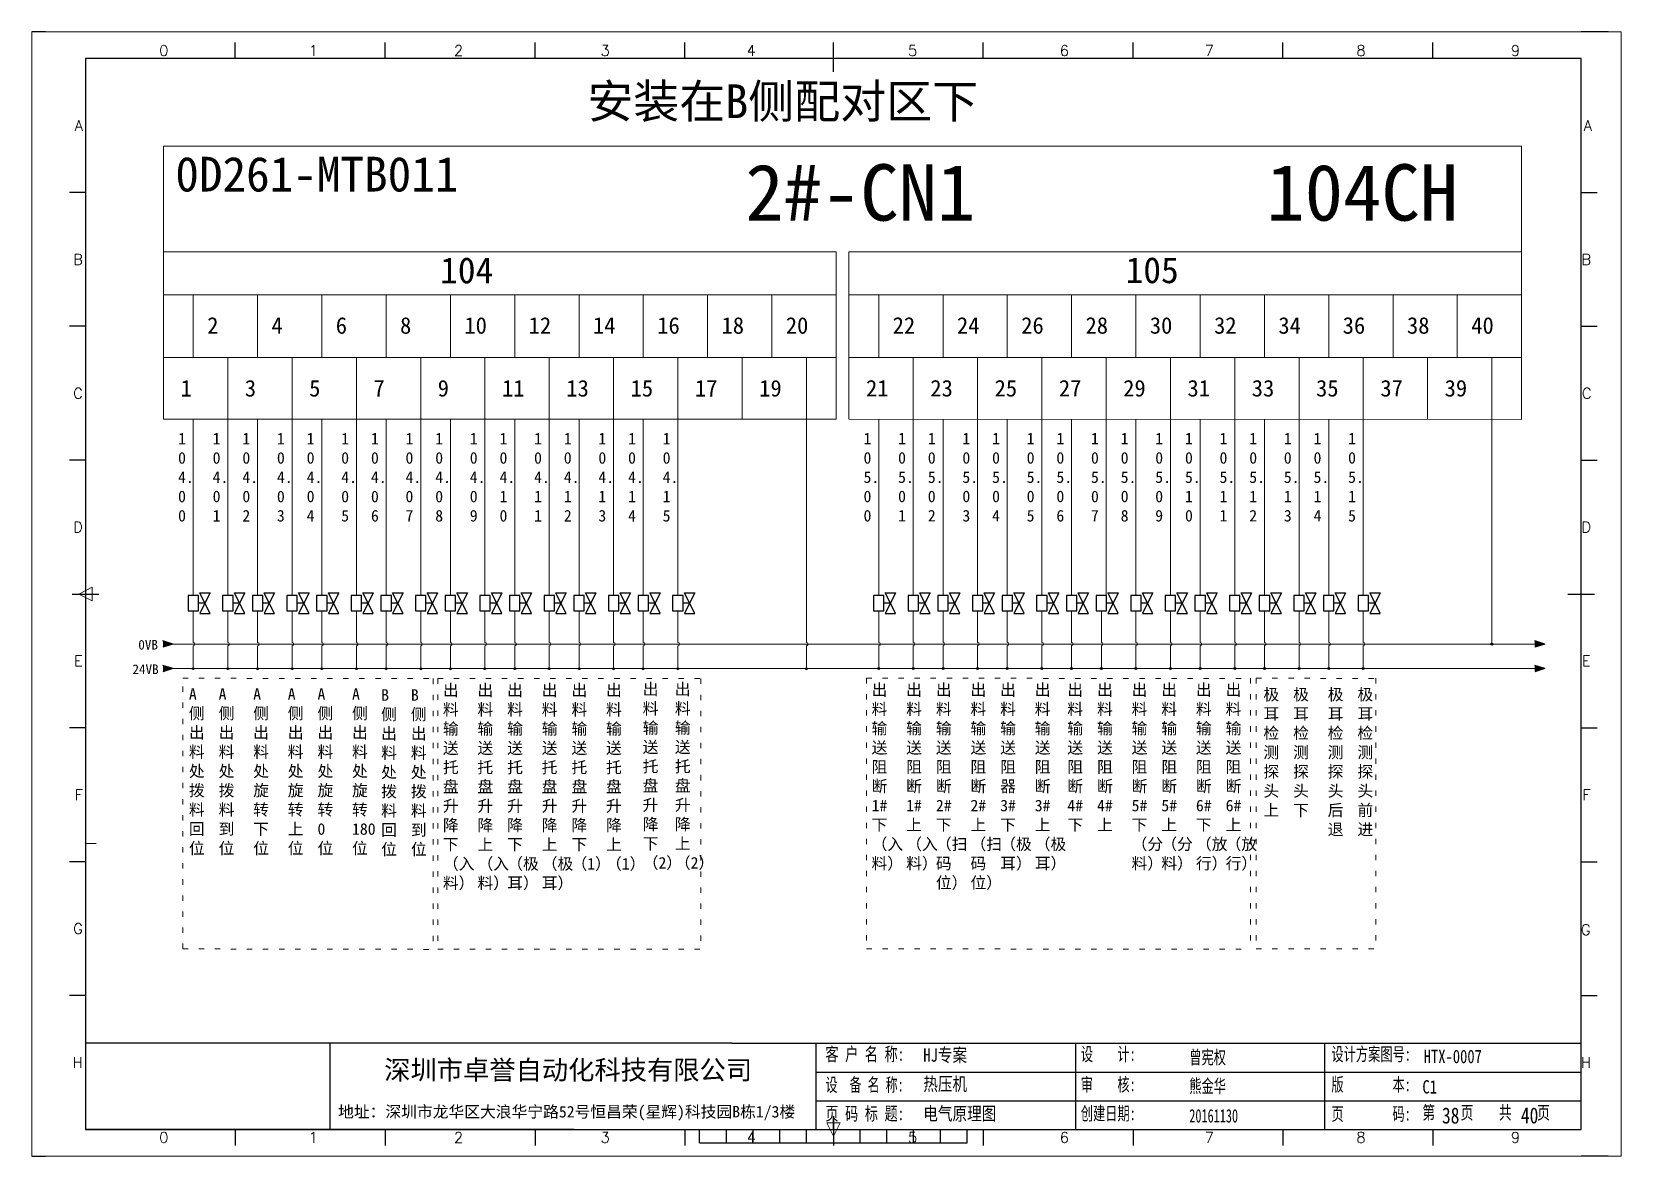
# Model space of a CAD drawing. Extents: x 35123 to 43919, y -4314 to -326.
# Drawn here: x 36271.6 to 36568.6, y -4313.9 to -4103.9 of the extents above; entities that cross this region are included whole.
import ezdxf
from ezdxf.enums import TextEntityAlignment as Align

# ---------------------------------------------------------------- set-up
doc = ezdxf.new("R2010")
doc.units = 0
doc.header["$MEASUREMENT"] = 0
doc.linetypes.add('2', pattern=[15, 1, -2, 1, -2, 1, -2, 1, -2, 1, -2])
for name, color, linetype in [('AE_BOR', 1, 'Continuous'), ('SYMS', 7, 'Continuous'), ('细实线层', 7, 'Continuous')]:
    doc.layers.add(name, color=color, linetype=linetype)
doc.styles.add('Standard0.67', font='', dxfattribs={"width": 0.67})
doc.styles.add('Standard_0.8', font='SimSun.ttf', dxfattribs={"width": 0.8})
doc.styles.add('WD', font='romans.shx', dxfattribs={"bigfont": 'gbcbig.shx'})
doc.styles.add('宋', font='SimSun.ttf', dxfattribs={"width": 0.7})
doc.styles.get('Standard0.67').set_extended_font_data('FangSong_GB2312')

msp = doc.modelspace()

# ---------------------------------------------------------------- texts
at = {"lineweight": 0, "attachment_point": 1}
for s, insert, char_height, width in [('{\\fSimSun|b0|i0|c134|p2;安装在B侧配对区下}', (36375.361, -4113.694), 6.3, 169.66201), ('{\\fSimSun|b0|i0|c134|p2;0D261-MTB011}', (36298.374, -4127.216), 6.48, 79.50995), ('{\\fSimSun|b0|i0|c134|p2;2#-CN1 }', (36404.883, -4128.605), 10.53, 52.20126), ('{\\fSimSun|b0|i0|c134|p2;104CH  }', (36502.25, -4128.605), 10.53, 52.20126), ('{\\fSimSun|b0|i0|c134|p2;104}', (36347.86, -4145.982), 4.86, 21.99547), ('{\\fSimSun|b0|i0|c134|p2;105}', (36475.95, -4145.952), 4.86, 21.99547), ('{\\fSimSun|b0|i0|c134|p2;2}', (36304.328, -4157.168), 3.09582, 6.79376), ('{\\fSimSun|b0|i0|c134|p2;4}', (36316.341, -4157.168), 3.09582, 6.79376), ('{\\fSimSun|b0|i0|c134|p2;6}', (36328.354, -4157.168), 3.09582, 6.79376), ('{\\fSimSun|b0|i0|c134|p2;8}', (36340.368, -4157.168), 3.09582, 6.79376), ('{\\fSimSun|b0|i0|c134|p2;10}', (36352.381, -4157.168), 3.09582, 6.79376), ('{\\fSimSun|b0|i0|c134|p2;12}', (36364.394, -4157.168), 3.09582, 6.79376), ('{\\fSimSun|b0|i0|c134|p2;14}', (36376.407, -4157.168), 3.09582, 6.79376), ('{\\fSimSun|b0|i0|c134|p2;16}', (36388.42, -4157.168), 3.09582, 6.79376), ('{\\fSimSun|b0|i0|c134|p2;18}', (36400.434, -4157.168), 3.09582, 6.79376), ('{\\fSimSun|b0|i0|c134|p2;20}', (36412.447, -4157.168), 3.09582, 6.79376), ('{\\fSimSun|b0|i0|c134|p2;22}', (36432.412, -4157.162), 3.09582, 6.79376), ('{\\fSimSun|b0|i0|c134|p2;24}', (36444.425, -4157.162), 3.09582, 6.79376), ('{\\fSimSun|b0|i0|c134|p2;26}', (36456.438, -4157.162), 3.09582, 6.79376), ('{\\fSimSun|b0|i0|c134|p2;28}', (36468.451, -4157.162), 3.09582, 6.79376), ('{\\fSimSun|b0|i0|c134|p2;30}', (36480.464, -4157.162), 3.09582, 6.79376), ('{\\fSimSun|b0|i0|c134|p2;32}', (36492.478, -4157.162), 3.09582, 6.79376), ('{\\fSimSun|b0|i0|c134|p2;34}', (36504.491, -4157.162), 3.09582, 6.79376), ('{\\fSimSun|b0|i0|c134|p2;36}', (36516.504, -4157.162), 3.09582, 6.79376), ('{\\fSimSun|b0|i0|c134|p2;38}', (36528.517, -4157.162), 3.09582, 6.79376), ('{\\fSimSun|b0|i0|c134|p2;40}', (36540.53, -4157.162), 3.09582, 6.79376), ('{\\fSimSun|b0|i0|c134|p2;1}', (36299.352, -4168.893), 3.09582, 6.79376), ('{\\fSimSun|b0|i0|c134|p2;3}', (36311.366, -4168.893), 3.09582, 6.79376), ('{\\fSimSun|b0|i0|c134|p2;5}', (36323.379, -4168.893), 3.09582, 6.79376), ('{\\fSimSun|b0|i0|c134|p2;7}', (36335.392, -4168.893), 3.09582, 6.79376), ('{\\fSimSun|b0|i0|c134|p2;9}', (36347.405, -4168.893), 3.09582, 6.79376), ('{\\fSimSun|b0|i0|c134|p2;11}', (36359.418, -4168.893), 3.09582, 6.79376), ('{\\fSimSun|b0|i0|c134|p2;13}', (36371.432, -4168.893), 3.09582, 6.79376), ('{\\fSimSun|b0|i0|c134|p2;15}', (36383.445, -4168.893), 3.09582, 6.79376), ('{\\fSimSun|b0|i0|c134|p2;17}', (36395.458, -4168.893), 3.09582, 6.79376), ('{\\fSimSun|b0|i0|c134|p2;19}', (36407.471, -4168.893), 3.09582, 6.79376), ('{\\fSimSun|b0|i0|c134|p2;21}', (36427.436, -4168.887), 3.09582, 6.79376), ('{\\fSimSun|b0|i0|c134|p2;23}', (36439.449, -4168.887), 3.09582, 6.79376), ('{\\fSimSun|b0|i0|c134|p2;25}', (36451.462, -4168.887), 3.09582, 6.79376), ('{\\fSimSun|b0|i0|c134|p2;27}', (36463.476, -4168.887), 3.09582, 6.79376), ('{\\fSimSun|b0|i0|c134|p2;29}', (36475.489, -4168.887), 3.09582, 6.79376), ('{\\fSimSun|b0|i0|c134|p2;31}', (36487.502, -4168.887), 3.09582, 6.79376), ('{\\fSimSun|b0|i0|c134|p2;33}', (36499.515, -4168.887), 3.09582, 6.79376), ('{\\fSimSun|b0|i0|c134|p2;35}', (36511.528, -4168.887), 3.09582, 6.79376), ('{\\fSimSun|b0|i0|c134|p2;37}', (36523.542, -4168.887), 3.09582, 6.79376), ('{\\fSimSun|b0|i0|c134|p2;39}', (36535.555, -4168.887), 3.09582, 6.79376), ('{\\f@SimHei|b0|i0|c134|p49;1\\P0\\P4.\\P0\\P0}', (36298.887, -4178.767), 2.16, 3.85255), ('{\\f@SimHei|b0|i0|c134|p49;1\\P0\\P4.\\P0\\P1}', (36305.344, -4178.767), 2.16, 3.85255), ('{\\f@SimHei|b0|i0|c134|p49;1\\P0\\P4.\\P0\\P2}', (36310.9, -4178.767), 2.16, 3.85255), ('{\\f@SimHei|b0|i0|c134|p49;1\\P0\\P4.\\P0\\P3}', (36317.357, -4178.767), 2.16, 3.85255), ('{\\f@SimHei|b0|i0|c134|p49;1\\P0\\P4.\\P0\\P4}', (36322.913, -4178.767), 2.16, 3.85255), ('{\\f@SimHei|b0|i0|c134|p49;1\\P0\\P4.\\P0\\P5}', (36329.37, -4178.767), 2.16, 3.85255), ('{\\f@SimHei|b0|i0|c134|p49;1\\P0\\P4.\\P0\\P6}', (36334.927, -4178.767), 2.16, 3.85255), ('{\\f@SimHei|b0|i0|c134|p49;1\\P0\\P4.\\P0\\P7}', (36341.383, -4178.767), 2.16, 3.85255), ('{\\f@SimHei|b0|i0|c134|p49;1\\P0\\P4.\\P0\\P8}', (36346.94, -4178.767), 2.16, 3.85255), ('{\\f@SimHei|b0|i0|c134|p49;1\\P0\\P4.\\P0\\P9}', (36353.396, -4178.767), 2.16, 3.85255), ('{\\f@SimHei|b0|i0|c134|p49;1\\P0\\P4.\\P1\\P0}', (36358.953, -4178.767), 2.16, 3.85255), ('{\\f@SimHei|b0|i0|c134|p49;1\\P0\\P4.\\P1\\P1}', (36365.41, -4178.767), 2.16, 3.85255), ('{\\f@SimHei|b0|i0|c134|p49;1\\P0\\P4.\\P1\\P2}', (36370.966, -4178.767), 2.16, 3.85255), ('{\\f@SimHei|b0|i0|c134|p49;1\\P0\\P4.\\P1\\P3}', (36377.423, -4178.767), 2.16, 3.85255), ('{\\f@SimHei|b0|i0|c134|p49;1\\P0\\P4.\\P1\\P4}', (36382.979, -4178.767), 2.16, 3.85255), ('{\\f@SimHei|b0|i0|c134|p49;1\\P0\\P4.\\P1\\P5}', (36389.436, -4178.767), 2.16, 3.85255), ('{\\f@SimHei|b0|i0|c134|p49;1\\P0\\P5.\\P0\\P0}', (36426.971, -4178.761), 2.16, 3.85255), ('{\\f@SimHei|b0|i0|c134|p49;1\\P0\\P5.\\P0\\P1}', (36433.427, -4178.761), 2.16, 3.85255), ('{\\f@SimHei|b0|i0|c134|p49;1\\P0\\P5.\\P0\\P2}', (36438.984, -4178.761), 2.16, 3.85255), ('{\\f@SimHei|b0|i0|c134|p49;1\\P0\\P5.\\P0\\P3}', (36445.44, -4178.761), 2.16, 3.85255), ('{\\f@SimHei|b0|i0|c134|p49;1\\P0\\P5.\\P0\\P4}', (36450.997, -4178.761), 2.16, 3.85255), ('{\\f@SimHei|b0|i0|c134|p49;1\\P0\\P5.\\P0\\P5}', (36457.454, -4178.761), 2.16, 3.85255), ('{\\f@SimHei|b0|i0|c134|p49;1\\P0\\P5.\\P0\\P6}', (36463.01, -4178.761), 2.16, 3.85255), ('{\\f@SimHei|b0|i0|c134|p49;1\\P0\\P5.\\P0\\P7}', (36469.467, -4178.761), 2.16, 3.85255), ('{\\f@SimHei|b0|i0|c134|p49;1\\P0\\P5.\\P0\\P8}', (36475.023, -4178.761), 2.16, 3.85255), ('{\\f@SimHei|b0|i0|c134|p49;1\\P0\\P5.\\P0\\P9}', (36481.48, -4178.761), 2.16, 3.85255), ('{\\f@SimHei|b0|i0|c134|p49;1\\P0\\P5.\\P1\\P0}', (36487.037, -4178.761), 2.16, 3.85255), ('{\\f@SimHei|b0|i0|c134|p49;1\\P0\\P5.\\P1\\P1}', (36493.493, -4178.761), 2.16, 3.85255), ('{\\f@SimHei|b0|i0|c134|p49;1\\P0\\P5.\\P1\\P2}', (36499.05, -4178.761), 2.16, 3.85255), ('{\\f@SimHei|b0|i0|c134|p49;1\\P0\\P5.\\P1\\P3}', (36505.506, -4178.761), 2.16, 3.85255), ('{\\f@SimHei|b0|i0|c134|p49;1\\P0\\P5.\\P1\\P4}', (36511.063, -4178.761), 2.16, 3.85255), ('{\\f@SimHei|b0|i0|c134|p49;1\\P0\\P5.\\P1\\P5}', (36517.52, -4178.761), 2.16, 3.85255), ('{\\fSimSun|b0|i0|c134|p2;出料输送托盘升降下（入料）}', (36348.372, -4225.761), 2.16, 3.85255), ('{\\fSimSun|b0|i0|c134|p2;出料输送托盘升降上（入料）}', (36354.828, -4225.761), 2.16, 3.85255), ('{\\fSimSun|b0|i0|c134|p2;出料输送托盘升降下（极耳）}', (36360.385, -4225.761), 2.16, 3.85255), ('{\\fSimSun|b0|i0|c134|p2;出料输送托盘升降上（极耳）}', (36366.842, -4225.761), 2.16, 3.85255), ('{\\fSimSun|b0|i0|c134|p2;出料输送托盘升降下（1）}', (36372.398, -4225.761), 2.16, 3.85255), ('{\\fSimSun|b0|i0|c134|p2;出料输送托盘升降上\\P（1）}', (36378.855, -4225.761), 2.16, 3.85255), ('{\\fSimSun|b0|i0|c134|p2;出料输送托盘升降下（2）}', (36385.705, -4225.585), 2.16, 3.85255), ('{\\fSimSun|b0|i0|c134|p2;出料输送托盘升降上\\P（2）}', (36391.712, -4225.585), 2.16, 3.85255), ('{\\fSimSun|b0|i0|c134|p2;出料输送阻断1#下（入料）}', (36428.481, -4225.691), 2.16, 3.85255), ('{\\fSimSun|b0|i0|c134|p2;出料输送阻断1#上\\P（入料）}', (36434.937, -4225.691), 2.16, 3.85255), ('{\\fSimSun|b0|i0|c134|p2;出料输送阻断2#下\\P（扫码位）}', (36440.494, -4225.691), 2.16, 3.85255), ('{\\fSimSun|b0|i0|c134|p2;出料输送阻断2#上\\P（扫码位）}', (36446.951, -4225.691), 2.16, 3.85255), ('{\\fSimSun|b0|i0|c134|p2;出料输送阻器3#下\\P（极耳）}', (36452.507, -4225.691), 2.16, 3.85255), ('{\\fSimSun|b0|i0|c134|p2;出料输送阻断3#上\\P（极耳）}', (36458.964, -4225.691), 2.16, 3.85255), ('{\\fSimSun|b0|i0|c134|p2;出料输送阻断4#下}', (36465.051, -4225.691), 2.16, 3.85255), ('{\\fSimSun|b0|i0|c134|p2;出料输送阻断4#上}', (36470.608, -4225.691), 2.16, 3.85255), ('{\\fSimSun|b0|i0|c134|p2;出料输送阻断5#下（分料）}', (36477.064, -4225.691), 2.16, 3.85255), ('{\\fSimSun|b0|i0|c134|p2;出料输送阻断5#上\\P（分料）}', (36482.621, -4225.691), 2.16, 3.85255), ('{\\fSimSun|b0|i0|c134|p2;出料输送阻断6#下\\P（放行）}', (36489.078, -4225.691), 2.16, 3.85255), ('{\\fSimSun|b0|i0|c134|p2;出料输送阻断6#上\\P（放行）}', (36494.634, -4225.691), 2.16, 3.85255), ('{\\fSimSun|b0|i0|c134|p2;极耳检测探头上}', (36501.688, -4226.555), 2.16, 3.85255), ('{\\fSimSun|b0|i0|c134|p2;极耳检测探头下}', (36507.245, -4226.555), 2.16, 3.85255), ('{\\fSimSun|b0|i0|c134|p2;极耳检测探头后退}', (36513.702, -4226.555), 2.16, 3.85255), ('{\\fSimSun|b0|i0|c134|p2;极耳检测探头前进}', (36519.258, -4226.555), 2.16, 3.85255), ('{\\fSimSun|b0|i0|c134|p2;A侧出料处拨料回位}', (36300.91, -4226.468), 2.16, 3.85255), ('{\\fSimSun|b0|i0|c134|p2;A侧出料处拨料到位}', (36306.466, -4226.468), 2.16, 3.85255), ('{\\fSimSun|b0|i0|c134|p2;A侧出料处旋转下位}', (36312.923, -4226.468), 2.16, 3.85255), ('{\\fSimSun|b0|i0|c134|p2;A侧出料处旋转上位}', (36319.379, -4226.468), 2.16, 3.85255), ('{\\fSimSun|b0|i0|c134|p2;A侧出料处旋转0位}', (36324.936, -4226.468), 2.16, 3.85255), ('{\\fSimSun|b0|i0|c134|p2;A侧出料处旋转180位}', (36331.393, -4226.468), 2.16, 3.85255), ('{\\fSimSun|b0|i0|c134|p2;B侧出料处拨料回位}', (36336.833, -4226.653), 2.16, 3.85255), ('{\\fSimSun|b0|i0|c134|p2;B侧出料处拨料到位}', (36342.389, -4226.653), 2.16, 3.85255)]:
    msp.add_mtext(s, dxfattribs=dict(at, insert=insert, char_height=char_height, width=width))
for s, insert, char_height, width, attachment_point in [('{\\fSimSun|b0|i0|c134|p2;0\\fSimSun|b0|i0|c0|p2;V\\fSimSun|b0|i0|c134|p2;B}', (36291.456, -4217.444), 1.8, 4.14086, 1), ('{\\fSimSun|b0|i0|c134|p2;24\\fSimSun|b0|i0|c0|p2;V\\fSimSun|b0|i0|c134|p2;B}', (36290.36, -4222.028), 1.8, 4.14086, 1), ('{\\fSimSun|b0|i0|c134|p2;深圳市卓誉自动化科技有限公司}', (36337.405, -4299.958), 3.6, 80.67766, 7), ('{\\fSimSun|b0|i0|c134|p2;地址：深圳市龙华区大浪华宁路52号恒昌荣(星辉)科技园B栋1/3楼}', (36328.793, -4307.218), 2.16, 89.25675, 7)]:
    msp.add_mtext(s, dxfattribs=dict(insert=insert, char_height=char_height, width=width, attachment_point=attachment_point))
at = {"ltscale": 2, "attachment_point": 1}
for s, insert, char_height, width, style in [('{\\fSimSun|b0|i0|c134|p2;\\W0.72;客 户 名 称:}', (36419.853, -4293.553), 2.5, 16.24768, 'Standard0.67'), ('HJ专案', (36438.14, -4293.727), 2.5, 33.90777, 'Standard_0.8'), ('{\\fSimSun|b0|i0|c134|p2;设    计:}', (36467.568, -4293.553), 2.5, 12.03121, 'Standard0.67'), ('{\\fSimSun|b0|i0|c134|p2;曾宪权}', (36487.845, -4294.155), 2.5, 12.03121, 'Standard0.67'), ('{\\fSimSun|b0|i0|c134|p2;设计方案图号:}', (36514.401, -4293.553), 2.5, 15.1644, 'Standard0.67'), ('{\\f@SimSun|b0|i0|c134|p2;HTX-0007}', (36531.639, -4293.994), 2.5, 33.90777, 'Standard_0.8'), ('{\\fSimSun|b0|i0|c134|p2;\\W0.66;设  备 名 称:}', (36419.853, -4299.282), 2.5, 15.12342, 'Standard0.67'), ('{\\fSimSun|b0|i0|c134|p2;热压机}', (36438.14, -4299.115), 2.5, 33.90777, 'Standard_0.8'), ('{\\fSimSun|b0|i0|c134|p2;审    核:}', (36467.568, -4299.227), 2.5, 12.03121, 'Standard0.67'), ('{\\fSimSun|b0|i0|c134|p2;熊金华}', (36487.845, -4299.517), 2.5, 12.03121, 'Standard0.67'), ('{\\fSimSun|b0|i0|c134|p2;版        本:}', (36514.401, -4299.227), 2.5, 16.84978, 'Standard0.67'), ('C1', (36531.399, -4299.667), 2.5, 5.97175, 'Standard_0.8'), ('{\\fSimSun|b0|i0|c134|p2;\\W0.72;页 码 标 题:}', (36419.853, -4304.65), 2.5, 15.12342, 'Standard0.67'), ('{\\fSimSun|b0|i0|c134|p2;电气原理图}', (36438.14, -4304.663), 2.5, 33.90777, 'Standard_0.8'), ('{\\fSimSun|b0|i0|c134|p2;创建日期:}', (36467.568, -4304.634), 2.5, 12.03121, 'Standard0.67'), ('{\\fSimSun|b0|i0|c134|p2;20161130}', (36487.845, -4305.075), 2.5, 12.03121, 'Standard0.67'), ('{\\fSimSun|b0|i0|c134|p2;页        码:}', (36514.401, -4304.713), 2.5, 15.72579, 'Standard0.67'), ('第    页    共    页', (36531.397, -4304.468), 2.5, 33.90777, '宋'), ('38', (36535.055, -4304.773), 3, 3.76639, 'Standard_0.8'), ('40', (36549.804, -4304.748), 3, 3.76639, 'Standard_0.8')]:
    msp.add_mtext(s, dxfattribs=dict(at, insert=insert, char_height=char_height, width=width, style=style))

# ---------------------------------------------------------------- blocks, each defined once
blk = doc.blocks.new('gb_a2_a')
for p, q in [((584, 410), (25, 410)), ((25, 410), (25, 10)), ((584, 10), (584, 410)), ((25, 10), (584, 10))]:
    blk.add_line(p, q)
at = {"lineweight": 9, "ltscale": 0.1}
blk.add_line((25, 116.86), (29, 116.86), dxfattribs=at)
at = {"layer": 'AE_BOR', "lineweight": 30}
for p, q in [((10, 420), (4.93, 420)), ((594, 420), (584, 420)), ((4.93, 0), (10, 0)), ((594, 0), (584, 0))]:
    blk.add_line(p, q, dxfattribs=at)
at = {"layer": 'AE_BOR', "color": 1, "lineweight": 15}
for p, q in [((4.93, 420), (598.93, 420)), ((4.93, 0), (4.93, 420)), ((598.93, 420), (598.93, 0)), ((22.5, 210), (27.5, 212.5)), ((27.5, 207.5), (22.5, 210)), ((27.5, 212.5), (27.5, 207.5)), ((304.5, 7.5), (302, 12.5)), ((302, 12.5), (307, 12.5)), ((307, 12.5), (304.5, 7.5)), ((598.93, 0), (4.93, 0))]:
    blk.add_line(p, q, dxfattribs=at)
at = {"layer": 'AE_BOR'}
for p, q in [((81, 410), (81, 416)), ((137, 410), (137, 416)), ((193, 410), (193, 416)), ((249, 410), (249, 416)), ((304.5, 410), (304.5, 416)), ((360.5, 410), (360.5, 416)), ((416.5, 410), (416.5, 416)), ((472.5, 410), (472.5, 416)), ((528.5, 410), (528.5, 416)), ((25, 360), (19, 360)), ((584, 360), (590, 360)), ((25, 310), (19, 310)), ((584, 310), (590, 310)), ((25, 260), (19, 260)), ((584, 260), (590, 260)), ((25, 160), (19, 160)), ((584, 160), (590, 160)), ((25, 110), (19, 110)), ((584, 110), (590, 110)), ((25, 60), (19, 60)), ((584, 60), (590, 60)), ((81, 10), (81, 4)), ((137, 10), (137, 4)), ((193, 10), (193, 4)), ((249, 10), (249, 4)), ((304.5, 10), (304.5, 4)), ((360.5, 10), (360.5, 4)), ((416.5, 10), (416.5, 4)), ((472.5, 10), (472.5, 4)), ((528.5, 10), (528.5, 4))]:
    blk.add_line(p, q, dxfattribs=at)
at = {"layer": 'AE_BOR', "color": 2, "lineweight": 30}
for p, q in [((304.5, 405), (304.5, 415)), ((20, 210), (30, 210)), ((579, 210), (589, 210)), ((304.5, 10), (304.5, 15)), ((304.5, 15), (304.5, 5)), ((254.5, 5), (254.5, 10)), ((264.5, 5), (264.5, 10)), ((274.5, 5), (274.5, 10)), ((284.5, 5), (284.5, 10)), ((294.5, 5), (294.5, 10)), ((304.5, 10), (304.5, 5)), ((314.5, 5), (314.5, 10)), ((324.5, 5), (324.5, 10)), ((334.5, 5), (334.5, 10)), ((344.5, 5), (344.5, 10)), ((354.5, 5), (354.5, 10)), ((254.5, 5), (354.5, 5))]:
    blk.add_line(p, q, dxfattribs=at)
at = {"layer": 'AE_BOR', "style": 'WD'}
for s, p in [('0', (54.27, 411)), ('1', (110.12, 411)), ('2', (164.42, 411)), ('3', (219.22, 411)), ('4', (273.82, 411)), ('5', (334.12, 411)), ('6', (390.81, 411)), ('7', (445.01, 411)), ('8', (501.67, 411)), ('9', (559.4, 411)), ('0', (54.27, 5)), ('1', (110.12, 5)), ('2', (164.42, 5)), ('3', (219.22, 5)), ('4', (273.82, 5)), ('5', (334.12, 5)), ('6', (390.81, 5)), ('7', (445.01, 5)), ('8', (501.67, 5)), ('9', (559.4, 5))]:
    blk.add_text(s, height=4, dxfattribs=at).set_placement(p, align=Align.CENTER)
for s, p in [('A', (24, 385)), ('A', (588.05, 385)), ('B', (24, 335)), ('B', (587.67, 335)), ('C', (24, 285)), ('C', (587.86, 285)), ('D', (24, 235)), ('D', (587.67, 235)), ('E', (24, 185)), ('E', (587.48, 185)), ('F', (24, 135)), ('F', (587.48, 135)), ('F', (587.48, 135)), ('G', (24, 85)), ('G', (587.48, 84.56)), ('H', (24, 35)), ('H', (587.67, 35))]:
    blk.add_text(s, height=4, dxfattribs=at).set_placement(p, align=Align.MIDDLE_RIGHT)
blk = doc.blocks.new('WDDOT')
blk.add_hatch(color=256).paths.add_polyline_path([(0.5, 0, 1), (-0.5, 0, 1)])
blk.add_circle((0, 0), 0.5)

# ---------------------------------------------------------------- hatches: boundary and pattern name
for points in [[(36297.909, -4218.226), (36296.047, -4218.823), (36296.047, -4217.629)], [(36554.253, -4218.226), (36552.391, -4218.823), (36552.391, -4217.629)], [(36297.909, -4222.809), (36296.047, -4223.406), (36296.047, -4222.213)], [(36554.253, -4222.809), (36552.391, -4223.406), (36552.391, -4222.213)]]:
    msp.add_hatch(color=256).paths.add_polyline_path(points)
h = msp.add_hatch(color=256)
edge = h.paths.add_edge_path()
edge.add_arc((36544.386, -4218.226), 0.177, 0, 360)
h = msp.add_hatch(color=256)
edge = h.paths.add_edge_path()
edge.add_arc((36301.727, -4222.818), 0.177, 0, 360)
h = msp.add_hatch(color=256)
edge = h.paths.add_edge_path()
edge.add_arc((36308.184, -4222.818), 0.177, 0, 360)
h = msp.add_hatch(color=256)
edge = h.paths.add_edge_path()
edge.add_arc((36313.74, -4222.818), 0.177, 0, 360)
h = msp.add_hatch(color=256)
edge = h.paths.add_edge_path()
edge.add_arc((36320.197, -4222.818), 0.177, 0, 360)
h = msp.add_hatch(color=256)
edge = h.paths.add_edge_path()
edge.add_arc((36325.753, -4222.818), 0.177, 0, 360)
h = msp.add_hatch(color=256)
edge = h.paths.add_edge_path()
edge.add_arc((36332.21, -4222.818), 0.177, 0, 360)
h = msp.add_hatch(color=256)
edge = h.paths.add_edge_path()
edge.add_arc((36337.767, -4222.818), 0.177, 0, 360)
h = msp.add_hatch(color=256)
edge = h.paths.add_edge_path()
edge.add_arc((36344.223, -4222.818), 0.177, 0, 360)
h = msp.add_hatch(color=256)
edge = h.paths.add_edge_path()
edge.add_arc((36349.78, -4222.818), 0.177, 0, 360)
h = msp.add_hatch(color=256)
edge = h.paths.add_edge_path()
edge.add_arc((36356.236, -4222.818), 0.177, 0, 360)
h = msp.add_hatch(color=256)
edge = h.paths.add_edge_path()
edge.add_arc((36361.793, -4222.818), 0.177, 0, 360)
h = msp.add_hatch(color=256)
edge = h.paths.add_edge_path()
edge.add_arc((36368.25, -4222.818), 0.177, 0, 360)
h = msp.add_hatch(color=256)
edge = h.paths.add_edge_path()
edge.add_arc((36373.806, -4222.818), 0.177, 0, 360)
h = msp.add_hatch(color=256)
edge = h.paths.add_edge_path()
edge.add_arc((36380.263, -4222.818), 0.177, 0, 360)
h = msp.add_hatch(color=256)
edge = h.paths.add_edge_path()
edge.add_arc((36385.819, -4222.818), 0.177, 0, 360)
h = msp.add_hatch(color=256)
edge = h.paths.add_edge_path()
edge.add_arc((36392.276, -4222.818), 0.177, 0, 360)
h = msp.add_hatch(color=256)
edge = h.paths.add_edge_path()
edge.add_arc((36416.316, -4222.818), 0.177, 0, 360)
h = msp.add_hatch(color=256)
edge = h.paths.add_edge_path()
edge.add_arc((36429.811, -4222.801), 0.177, 0, 360)
h = msp.add_hatch(color=256)
edge = h.paths.add_edge_path()
edge.add_arc((36436.267, -4222.801), 0.177, 0, 360)
h = msp.add_hatch(color=256)
edge = h.paths.add_edge_path()
edge.add_arc((36441.824, -4222.801), 0.177, 0, 360)
h = msp.add_hatch(color=256)
edge = h.paths.add_edge_path()
edge.add_arc((36448.28, -4222.801), 0.177, 0, 360)
h = msp.add_hatch(color=256)
edge = h.paths.add_edge_path()
edge.add_arc((36453.837, -4222.801), 0.177, 0, 360)
h = msp.add_hatch(color=256)
edge = h.paths.add_edge_path()
edge.add_arc((36460.294, -4222.801), 0.177, 0, 360)
h = msp.add_hatch(color=256)
edge = h.paths.add_edge_path()
edge.add_arc((36465.85, -4222.801), 0.177, 0, 360)
h = msp.add_hatch(color=256)
edge = h.paths.add_edge_path()
edge.add_arc((36471.407, -4222.801), 0.177, 0, 360)
h = msp.add_hatch(color=256)
edge = h.paths.add_edge_path()
edge.add_arc((36477.863, -4222.801), 0.177, 0, 360)
h = msp.add_hatch(color=256)
edge = h.paths.add_edge_path()
edge.add_arc((36484.32, -4222.801), 0.177, 0, 360)
h = msp.add_hatch(color=256)
edge = h.paths.add_edge_path()
edge.add_arc((36489.877, -4222.801), 0.177, 0, 360)
h = msp.add_hatch(color=256)
edge = h.paths.add_edge_path()
edge.add_arc((36496.333, -4222.801), 0.177, 0, 360)
h = msp.add_hatch(color=256)
edge = h.paths.add_edge_path()
edge.add_arc((36501.89, -4222.801), 0.177, 0, 360)
h = msp.add_hatch(color=256)
edge = h.paths.add_edge_path()
edge.add_arc((36508.346, -4222.801), 0.177, 0, 360)
h = msp.add_hatch(color=256)
edge = h.paths.add_edge_path()
edge.add_arc((36513.903, -4222.801), 0.177, 0, 360)
h = msp.add_hatch(color=256)
edge = h.paths.add_edge_path()
edge.add_arc((36520.36, -4222.801), 0.177, 0, 360)

# ---------------------------------------------------------------- linework, layer by layer
at = {"lineweight": 0}
for p, q in [((36549.933, -4125.222), (36296.16, -4125.204)), ((36296.17, -4176.245), (36296.16, -4125.204)), ((36549.946, -4176.263), (36549.933, -4125.222)), ((36421.859, -4153.005), (36296.158, -4153.005)), ((36301.727, -4164.686), (36301.727, -4153.005)), ((36313.74, -4164.686), (36313.74, -4153.005)), ((36325.753, -4164.686), (36325.753, -4153.005)), ((36337.767, -4164.686), (36337.767, -4153.005)), ((36349.78, -4164.686), (36349.78, -4153.005)), ((36361.793, -4164.686), (36361.793, -4153.005)), ((36373.806, -4164.686), (36373.806, -4153.005)), ((36385.819, -4164.686), (36385.819, -4153.005)), ((36397.833, -4164.686), (36397.833, -4153.005)), ((36409.846, -4164.686), (36409.846, -4153.005)), ((36421.859, -4164.686), (36421.859, -4153.005)), ((36424.268, -4152.987), (36549.94, -4152.985)), ((36429.811, -4164.679), (36429.811, -4152.999)), ((36441.824, -4164.679), (36441.824, -4152.999)), ((36453.837, -4164.679), (36453.837, -4152.999)), ((36465.85, -4164.679), (36465.85, -4152.999)), ((36477.863, -4164.679), (36477.863, -4152.999)), ((36489.877, -4164.679), (36489.877, -4152.999)), ((36501.89, -4164.679), (36501.89, -4152.999)), ((36513.903, -4164.679), (36513.903, -4152.999)), ((36525.916, -4164.679), (36525.916, -4152.999)), ((36537.929, -4164.679), (36537.929, -4152.999)), ((36296.17, -4164.686), (36421.859, -4164.686)), ((36296.17, -4164.686), (36301.727, -4164.686)), ((36308.184, -4176.245), (36308.184, -4164.686)), ((36320.197, -4176.245), (36320.197, -4164.686)), ((36332.21, -4176.245), (36332.21, -4164.686)), ((36344.223, -4176.245), (36344.223, -4164.686)), ((36356.236, -4176.245), (36356.236, -4164.686)), ((36368.25, -4176.245), (36368.25, -4164.686)), ((36380.263, -4176.245), (36380.263, -4164.686)), ((36392.276, -4176.245), (36392.276, -4164.686)), ((36404.289, -4176.245), (36404.289, -4164.686)), ((36416.302, -4176.245), (36416.302, -4164.686)), ((36424.254, -4164.679), (36549.943, -4164.679)), ((36424.254, -4164.679), (36429.811, -4164.679)), ((36436.267, -4176.238), (36436.267, -4164.679)), ((36448.28, -4176.238), (36448.28, -4164.679)), ((36460.294, -4176.238), (36460.294, -4164.679)), ((36472.307, -4176.238), (36472.307, -4164.679)), ((36484.32, -4176.238), (36484.32, -4164.679)), ((36496.333, -4176.238), (36496.333, -4164.679)), ((36508.346, -4176.238), (36508.346, -4164.679)), ((36520.36, -4176.238), (36520.36, -4164.679)), ((36532.373, -4176.238), (36532.373, -4164.679)), ((36544.386, -4176.238), (36544.386, -4164.679)), ((36296.17, -4176.245), (36421.859, -4176.245)), ((36301.727, -4176.245), (36301.727, -4209.16)), ((36301.727, -4209.16), (36301.727, -4176.245)), ((36308.184, -4176.245), (36308.184, -4209.16)), ((36308.184, -4176.245), (36308.184, -4209.16)), ((36313.74, -4176.245), (36313.74, -4209.16)), ((36320.197, -4176.245), (36320.197, -4209.16)), ((36325.753, -4176.245), (36325.753, -4209.16)), ((36332.21, -4176.245), (36332.21, -4209.16)), ((36337.767, -4176.245), (36337.767, -4209.16)), ((36344.223, -4176.245), (36344.223, -4209.16)), ((36349.78, -4176.245), (36349.78, -4209.16)), ((36356.236, -4176.245), (36356.236, -4209.16)), ((36361.793, -4176.245), (36361.793, -4209.16)), ((36368.25, -4176.245), (36368.25, -4209.16)), ((36373.806, -4176.245), (36373.806, -4209.16)), ((36380.263, -4176.245), (36380.263, -4209.16)), ((36385.819, -4176.245), (36385.819, -4209.16)), ((36392.276, -4176.245), (36392.276, -4209.16)), ((36416.316, -4176.245), (36416.316, -4217.924)), ((36424.268, -4176.245), (36549.946, -4176.263)), ((36429.811, -4176.228), (36429.811, -4209.143)), ((36436.267, -4176.228), (36436.267, -4209.143)), ((36441.824, -4176.228), (36441.824, -4209.143)), ((36448.28, -4176.228), (36448.28, -4209.143)), ((36453.837, -4176.228), (36453.837, -4209.143)), ((36460.294, -4176.228), (36460.294, -4209.143)), ((36465.85, -4176.228), (36465.85, -4209.143)), ((36472.307, -4176.228), (36472.307, -4209.143)), ((36477.863, -4176.228), (36477.863, -4209.143)), ((36484.32, -4176.228), (36484.32, -4209.143)), ((36489.877, -4176.228), (36489.877, -4209.143)), ((36496.333, -4176.228), (36496.333, -4209.143)), ((36501.89, -4176.228), (36501.89, -4209.143)), ((36508.346, -4176.228), (36508.346, -4209.143)), ((36513.903, -4176.228), (36513.903, -4209.143)), ((36520.36, -4176.228), (36520.36, -4209.143)), ((36544.386, -4176.245), (36544.386, -4218.226)), ((36301.727, -4212.004), (36301.727, -4217.924)), ((36308.184, -4212.004), (36308.184, -4217.924)), ((36313.74, -4212.004), (36313.74, -4217.924)), ((36320.197, -4212.004), (36320.197, -4217.924)), ((36325.753, -4212.004), (36325.753, -4217.924)), ((36332.21, -4212.004), (36332.21, -4217.924)), ((36337.767, -4212.004), (36337.767, -4217.924)), ((36344.223, -4212.004), (36344.223, -4217.924)), ((36349.78, -4212.004), (36349.78, -4217.924)), ((36356.236, -4212.004), (36356.236, -4217.924)), ((36361.793, -4212.004), (36361.793, -4217.924)), ((36368.25, -4212.004), (36368.25, -4217.924)), ((36373.806, -4212.004), (36373.806, -4217.924)), ((36380.263, -4212.004), (36380.263, -4217.924)), ((36385.819, -4212.004), (36385.819, -4217.924)), ((36392.276, -4212.004), (36392.276, -4217.924)), ((36429.811, -4211.987), (36429.811, -4217.907)), ((36436.267, -4211.987), (36436.267, -4217.907)), ((36441.824, -4211.987), (36441.824, -4217.907)), ((36448.28, -4211.987), (36448.28, -4217.907)), ((36453.837, -4211.987), (36453.837, -4217.907)), ((36460.294, -4211.987), (36460.294, -4217.907)), ((36465.85, -4211.987), (36465.85, -4217.907)), ((36471.407, -4211.987), (36471.407, -4217.907)), ((36477.863, -4211.987), (36477.863, -4217.907)), ((36484.32, -4211.987), (36484.32, -4217.907)), ((36489.877, -4211.987), (36489.877, -4217.907)), ((36496.333, -4211.987), (36496.333, -4217.907)), ((36501.89, -4211.987), (36501.89, -4217.907)), ((36508.346, -4211.987), (36508.346, -4217.907)), ((36513.903, -4211.987), (36513.903, -4217.907)), ((36520.36, -4211.987), (36520.36, -4217.907)), ((36297.909, -4218.226), (36554.253, -4218.226)), ((36301.727, -4218.529), (36301.727, -4222.809)), ((36308.184, -4218.529), (36308.184, -4222.809)), ((36313.74, -4218.529), (36313.74, -4222.809)), ((36320.197, -4218.529), (36320.197, -4222.809)), ((36325.753, -4218.529), (36325.753, -4222.809)), ((36332.21, -4218.529), (36332.21, -4222.809)), ((36337.767, -4218.529), (36337.767, -4222.809)), ((36344.223, -4218.529), (36344.223, -4222.809)), ((36349.78, -4218.529), (36349.78, -4222.809)), ((36356.236, -4218.529), (36356.236, -4222.809)), ((36361.793, -4218.529), (36361.793, -4222.809)), ((36368.25, -4218.529), (36368.25, -4222.809)), ((36373.806, -4218.529), (36373.806, -4222.809)), ((36380.263, -4218.529), (36380.263, -4222.809)), ((36385.819, -4218.529), (36385.819, -4222.809)), ((36392.276, -4218.529), (36392.276, -4222.809)), ((36416.316, -4218.529), (36416.316, -4222.809)), ((36429.811, -4218.512), (36429.811, -4222.793)), ((36436.267, -4218.512), (36436.267, -4222.793)), ((36441.824, -4218.512), (36441.824, -4222.793)), ((36448.28, -4218.512), (36448.28, -4222.793)), ((36453.837, -4218.512), (36453.837, -4222.793)), ((36460.294, -4218.512), (36460.294, -4222.793)), ((36465.85, -4218.512), (36465.85, -4222.793)), ((36471.407, -4218.512), (36471.407, -4222.793)), ((36477.863, -4218.512), (36477.863, -4222.793)), ((36484.32, -4218.512), (36484.32, -4222.793)), ((36489.877, -4218.512), (36489.877, -4222.793)), ((36496.333, -4218.512), (36496.333, -4222.793)), ((36501.89, -4218.512), (36501.89, -4222.793)), ((36508.346, -4218.512), (36508.346, -4222.793)), ((36513.903, -4218.512), (36513.903, -4222.793)), ((36520.36, -4218.512), (36520.36, -4222.793)), ((36297.909, -4222.809), (36554.253, -4222.809))]:
    msp.add_line(p, q, dxfattribs=at)
for p, q in [((36300.755, -4209.16), (36300.755, -4212.004)), ((36302.699, -4209.16), (36300.755, -4209.16)), ((36302.699, -4212.004), (36302.699, -4209.16)), ((36303.185, -4210.582), (36302.699, -4210.582)), ((36303.914, -4210.582), (36302.942, -4208.638)), ((36302.942, -4208.638), (36304.886, -4208.638)), ((36303.914, -4210.582), (36302.942, -4212.526)), ((36303.914, -4210.582), (36303.185, -4210.582)), ((36304.886, -4208.638), (36303.914, -4210.582)), ((36304.886, -4212.526), (36303.914, -4210.582)), ((36307.212, -4209.16), (36307.212, -4212.004)), ((36309.156, -4209.16), (36307.212, -4209.16)), ((36309.156, -4212.004), (36309.156, -4209.16)), ((36309.642, -4210.582), (36309.156, -4210.582)), ((36310.371, -4210.582), (36309.399, -4208.638)), ((36309.399, -4208.638), (36311.343, -4208.638)), ((36310.371, -4210.582), (36309.399, -4212.526)), ((36310.371, -4210.582), (36309.642, -4210.582)), ((36311.343, -4208.638), (36310.371, -4210.582)), ((36311.343, -4212.526), (36310.371, -4210.582)), ((36312.768, -4209.16), (36312.768, -4212.004)), ((36314.712, -4209.16), (36312.768, -4209.16)), ((36314.712, -4212.004), (36314.712, -4209.16)), ((36315.198, -4210.582), (36314.712, -4210.582)), ((36315.927, -4210.582), (36314.955, -4208.638)), ((36314.955, -4208.638), (36316.899, -4208.638)), ((36315.927, -4210.582), (36314.955, -4212.526)), ((36315.927, -4210.582), (36315.198, -4210.582)), ((36316.899, -4208.638), (36315.927, -4210.582)), ((36316.899, -4212.526), (36315.927, -4210.582)), ((36319.225, -4209.16), (36319.225, -4212.004)), ((36321.169, -4209.16), (36319.225, -4209.16)), ((36321.169, -4212.004), (36321.169, -4209.16)), ((36321.655, -4210.582), (36321.169, -4210.582)), ((36322.384, -4210.582), (36321.412, -4208.638)), ((36321.412, -4208.638), (36323.356, -4208.638)), ((36322.384, -4210.582), (36321.412, -4212.526)), ((36322.384, -4210.582), (36321.655, -4210.582)), ((36323.356, -4208.638), (36322.384, -4210.582)), ((36323.356, -4212.526), (36322.384, -4210.582)), ((36324.781, -4209.16), (36324.781, -4212.004)), ((36326.725, -4209.16), (36324.781, -4209.16)), ((36326.725, -4212.004), (36326.725, -4209.16)), ((36327.211, -4210.582), (36326.725, -4210.582)), ((36327.94, -4210.582), (36326.968, -4208.638)), ((36326.968, -4208.638), (36328.912, -4208.638)), ((36327.94, -4210.582), (36326.968, -4212.526)), ((36327.94, -4210.582), (36327.211, -4210.582)), ((36328.912, -4208.638), (36327.94, -4210.582)), ((36328.912, -4212.526), (36327.94, -4210.582)), ((36331.238, -4209.16), (36331.238, -4212.004)), ((36333.182, -4209.16), (36331.238, -4209.16)), ((36333.182, -4212.004), (36333.182, -4209.16)), ((36333.668, -4210.582), (36333.182, -4210.582)), ((36334.397, -4210.582), (36333.425, -4208.638)), ((36333.425, -4208.638), (36335.369, -4208.638)), ((36334.397, -4210.582), (36333.425, -4212.526)), ((36334.397, -4210.582), (36333.668, -4210.582)), ((36335.369, -4208.638), (36334.397, -4210.582)), ((36335.369, -4212.526), (36334.397, -4210.582)), ((36336.795, -4209.16), (36336.795, -4212.004)), ((36338.739, -4209.16), (36336.795, -4209.16)), ((36338.739, -4212.004), (36338.739, -4209.16)), ((36339.225, -4210.582), (36338.739, -4210.582)), ((36339.954, -4210.582), (36338.982, -4208.638)), ((36338.982, -4208.638), (36340.926, -4208.638)), ((36339.954, -4210.582), (36338.982, -4212.526)), ((36339.954, -4210.582), (36339.225, -4210.582)), ((36340.926, -4208.638), (36339.954, -4210.582)), ((36340.926, -4212.526), (36339.954, -4210.582)), ((36343.251, -4209.16), (36343.251, -4212.004)), ((36345.195, -4209.16), (36343.251, -4209.16)), ((36345.195, -4212.004), (36345.195, -4209.16)), ((36345.681, -4210.582), (36345.195, -4210.582)), ((36346.41, -4210.582), (36345.438, -4208.638)), ((36345.438, -4208.638), (36347.382, -4208.638)), ((36346.41, -4210.582), (36345.438, -4212.526)), ((36346.41, -4210.582), (36345.681, -4210.582)), ((36347.382, -4208.638), (36346.41, -4210.582)), ((36347.382, -4212.526), (36346.41, -4210.582)), ((36348.808, -4209.16), (36348.808, -4212.004)), ((36350.752, -4209.16), (36348.808, -4209.16)), ((36350.752, -4212.004), (36350.752, -4209.16)), ((36351.238, -4210.582), (36350.752, -4210.582)), ((36351.967, -4210.582), (36350.995, -4208.638)), ((36350.995, -4208.638), (36352.939, -4208.638)), ((36351.967, -4210.582), (36350.995, -4212.526)), ((36351.967, -4210.582), (36351.238, -4210.582)), ((36352.939, -4208.638), (36351.967, -4210.582)), ((36352.939, -4212.526), (36351.967, -4210.582)), ((36355.264, -4209.16), (36355.264, -4212.004)), ((36357.208, -4209.16), (36355.264, -4209.16)), ((36357.208, -4212.004), (36357.208, -4209.16)), ((36357.694, -4210.582), (36357.208, -4210.582)), ((36358.423, -4210.582), (36357.451, -4208.638)), ((36357.451, -4208.638), (36359.395, -4208.638)), ((36358.423, -4210.582), (36357.451, -4212.526)), ((36358.423, -4210.582), (36357.694, -4210.582)), ((36359.395, -4208.638), (36358.423, -4210.582)), ((36359.395, -4212.526), (36358.423, -4210.582)), ((36360.821, -4209.16), (36360.821, -4212.004)), ((36362.765, -4209.16), (36360.821, -4209.16)), ((36362.765, -4212.004), (36362.765, -4209.16)), ((36363.251, -4210.582), (36362.765, -4210.582)), ((36363.98, -4210.582), (36363.008, -4208.638)), ((36363.008, -4208.638), (36364.952, -4208.638)), ((36363.98, -4210.582), (36363.008, -4212.526)), ((36363.98, -4210.582), (36363.251, -4210.582)), ((36364.952, -4208.638), (36363.98, -4210.582)), ((36364.952, -4212.526), (36363.98, -4210.582)), ((36367.278, -4209.16), (36367.278, -4212.004)), ((36369.222, -4209.16), (36367.278, -4209.16)), ((36369.222, -4212.004), (36369.222, -4209.16)), ((36369.708, -4210.582), (36369.222, -4210.582)), ((36370.437, -4210.582), (36369.465, -4208.638)), ((36369.465, -4208.638), (36371.409, -4208.638)), ((36370.437, -4210.582), (36369.465, -4212.526)), ((36370.437, -4210.582), (36369.708, -4210.582)), ((36371.409, -4208.638), (36370.437, -4210.582)), ((36371.409, -4212.526), (36370.437, -4210.582)), ((36372.834, -4209.16), (36372.834, -4212.004)), ((36374.778, -4209.16), (36372.834, -4209.16)), ((36374.778, -4212.004), (36374.778, -4209.16)), ((36375.264, -4210.582), (36374.778, -4210.582)), ((36375.993, -4210.582), (36375.021, -4208.638)), ((36375.021, -4208.638), (36376.965, -4208.638)), ((36375.993, -4210.582), (36375.021, -4212.526)), ((36375.993, -4210.582), (36375.264, -4210.582)), ((36376.965, -4208.638), (36375.993, -4210.582)), ((36376.965, -4212.526), (36375.993, -4210.582)), ((36379.291, -4209.16), (36379.291, -4212.004)), ((36381.235, -4209.16), (36379.291, -4209.16)), ((36381.235, -4212.004), (36381.235, -4209.16)), ((36381.721, -4210.582), (36381.235, -4210.582)), ((36382.45, -4210.582), (36381.478, -4208.638)), ((36381.478, -4208.638), (36383.422, -4208.638)), ((36382.45, -4210.582), (36381.478, -4212.526)), ((36382.45, -4210.582), (36381.721, -4210.582)), ((36383.422, -4208.638), (36382.45, -4210.582)), ((36383.422, -4212.526), (36382.45, -4210.582)), ((36384.847, -4209.16), (36384.847, -4212.004)), ((36386.791, -4209.16), (36384.847, -4209.16)), ((36386.791, -4212.004), (36386.791, -4209.16)), ((36387.277, -4210.582), (36386.791, -4210.582)), ((36388.006, -4210.582), (36387.034, -4208.638)), ((36387.034, -4208.638), (36388.978, -4208.638)), ((36388.006, -4210.582), (36387.034, -4212.526)), ((36388.006, -4210.582), (36387.277, -4210.582)), ((36388.978, -4208.638), (36388.006, -4210.582)), ((36388.978, -4212.526), (36388.006, -4210.582)), ((36391.304, -4209.16), (36391.304, -4212.004)), ((36393.248, -4209.16), (36391.304, -4209.16)), ((36393.248, -4212.004), (36393.248, -4209.16)), ((36393.734, -4210.582), (36393.248, -4210.582)), ((36394.463, -4210.582), (36393.491, -4208.638)), ((36393.491, -4208.638), (36395.435, -4208.638)), ((36394.463, -4210.582), (36393.491, -4212.526)), ((36394.463, -4210.582), (36393.734, -4210.582)), ((36395.435, -4208.638), (36394.463, -4210.582)), ((36395.435, -4212.526), (36394.463, -4210.582)), ((36428.839, -4209.143), (36428.839, -4211.987)), ((36430.783, -4209.143), (36428.839, -4209.143)), ((36430.783, -4211.987), (36430.783, -4209.143)), ((36431.269, -4210.565), (36430.783, -4210.565)), ((36431.998, -4210.565), (36431.026, -4208.621)), ((36431.026, -4208.621), (36432.97, -4208.621)), ((36431.998, -4210.565), (36431.026, -4212.509)), ((36431.998, -4210.565), (36431.269, -4210.565)), ((36432.97, -4208.621), (36431.998, -4210.565)), ((36432.97, -4212.509), (36431.998, -4210.565)), ((36435.295, -4209.143), (36435.295, -4211.987)), ((36437.239, -4209.143), (36435.295, -4209.143)), ((36437.239, -4211.987), (36437.239, -4209.143)), ((36437.725, -4210.565), (36437.239, -4210.565)), ((36438.454, -4210.565), (36437.482, -4208.621)), ((36437.482, -4208.621), (36439.426, -4208.621)), ((36438.454, -4210.565), (36437.482, -4212.509)), ((36438.454, -4210.565), (36437.725, -4210.565)), ((36439.426, -4208.621), (36438.454, -4210.565)), ((36439.426, -4212.509), (36438.454, -4210.565)), ((36440.852, -4209.143), (36440.852, -4211.987)), ((36442.796, -4209.143), (36440.852, -4209.143)), ((36442.796, -4211.987), (36442.796, -4209.143)), ((36443.282, -4210.565), (36442.796, -4210.565)), ((36444.011, -4210.565), (36443.039, -4208.621)), ((36443.039, -4208.621), (36444.983, -4208.621)), ((36444.011, -4210.565), (36443.039, -4212.509)), ((36444.011, -4210.565), (36443.282, -4210.565)), ((36444.983, -4208.621), (36444.011, -4210.565)), ((36444.983, -4212.509), (36444.011, -4210.565)), ((36447.308, -4209.143), (36447.308, -4211.987)), ((36449.252, -4209.143), (36447.308, -4209.143)), ((36449.252, -4211.987), (36449.252, -4209.143)), ((36449.738, -4210.565), (36449.252, -4210.565)), ((36450.467, -4210.565), (36449.495, -4208.621)), ((36449.495, -4208.621), (36451.439, -4208.621)), ((36450.467, -4210.565), (36449.495, -4212.509)), ((36450.467, -4210.565), (36449.738, -4210.565)), ((36451.439, -4208.621), (36450.467, -4210.565)), ((36451.439, -4212.509), (36450.467, -4210.565)), ((36452.865, -4209.143), (36452.865, -4211.987)), ((36454.809, -4209.143), (36452.865, -4209.143)), ((36454.809, -4211.987), (36454.809, -4209.143)), ((36455.295, -4210.565), (36454.809, -4210.565)), ((36456.024, -4210.565), (36455.052, -4208.621)), ((36455.052, -4208.621), (36456.996, -4208.621)), ((36456.024, -4210.565), (36455.052, -4212.509)), ((36456.024, -4210.565), (36455.295, -4210.565)), ((36456.996, -4208.621), (36456.024, -4210.565)), ((36456.996, -4212.509), (36456.024, -4210.565)), ((36459.322, -4209.143), (36459.322, -4211.987)), ((36461.266, -4209.143), (36459.322, -4209.143)), ((36461.266, -4211.987), (36461.266, -4209.143)), ((36461.752, -4210.565), (36461.266, -4210.565)), ((36462.481, -4210.565), (36461.509, -4208.621)), ((36461.509, -4208.621), (36463.453, -4208.621)), ((36462.481, -4210.565), (36461.509, -4212.509)), ((36462.481, -4210.565), (36461.752, -4210.565)), ((36463.453, -4208.621), (36462.481, -4210.565)), ((36463.453, -4212.509), (36462.481, -4210.565)), ((36464.878, -4209.143), (36464.878, -4211.987)), ((36466.822, -4209.143), (36464.878, -4209.143)), ((36466.822, -4211.987), (36466.822, -4209.143)), ((36467.308, -4210.565), (36466.822, -4210.565)), ((36468.037, -4210.565), (36467.065, -4208.621)), ((36467.065, -4208.621), (36469.009, -4208.621)), ((36468.037, -4210.565), (36467.065, -4212.509)), ((36468.037, -4210.565), (36467.308, -4210.565)), ((36469.009, -4208.621), (36468.037, -4210.565)), ((36469.009, -4212.509), (36468.037, -4210.565)), ((36470.435, -4209.143), (36470.435, -4211.987)), ((36472.379, -4209.143), (36470.435, -4209.143)), ((36472.379, -4211.987), (36472.379, -4209.143)), ((36472.865, -4210.565), (36472.379, -4210.565)), ((36473.594, -4210.565), (36472.622, -4208.621)), ((36472.622, -4208.621), (36474.566, -4208.621)), ((36473.594, -4210.565), (36472.622, -4212.509)), ((36473.594, -4210.565), (36472.865, -4210.565)), ((36474.566, -4208.621), (36473.594, -4210.565)), ((36474.566, -4212.509), (36473.594, -4210.565)), ((36476.891, -4209.143), (36476.891, -4211.987)), ((36478.835, -4209.143), (36476.891, -4209.143)), ((36478.835, -4211.987), (36478.835, -4209.143)), ((36479.321, -4210.565), (36478.835, -4210.565)), ((36480.05, -4210.565), (36479.078, -4208.621)), ((36479.078, -4208.621), (36481.022, -4208.621)), ((36480.05, -4210.565), (36479.078, -4212.509)), ((36480.05, -4210.565), (36479.321, -4210.565)), ((36481.022, -4208.621), (36480.05, -4210.565)), ((36481.022, -4212.509), (36480.05, -4210.565)), ((36483.348, -4209.143), (36483.348, -4211.987)), ((36485.292, -4209.143), (36483.348, -4209.143)), ((36485.292, -4211.987), (36485.292, -4209.143)), ((36485.778, -4210.565), (36485.292, -4210.565)), ((36486.507, -4210.565), (36485.535, -4208.621)), ((36485.535, -4208.621), (36487.479, -4208.621)), ((36486.507, -4210.565), (36485.535, -4212.509)), ((36486.507, -4210.565), (36485.778, -4210.565)), ((36487.479, -4208.621), (36486.507, -4210.565)), ((36487.479, -4212.509), (36486.507, -4210.565)), ((36488.905, -4209.143), (36488.905, -4211.987)), ((36490.849, -4209.143), (36488.905, -4209.143)), ((36490.849, -4211.987), (36490.849, -4209.143)), ((36491.335, -4210.565), (36490.849, -4210.565)), ((36492.064, -4210.565), (36491.092, -4208.621)), ((36491.092, -4208.621), (36493.036, -4208.621)), ((36492.064, -4210.565), (36491.092, -4212.509)), ((36492.064, -4210.565), (36491.335, -4210.565)), ((36493.036, -4208.621), (36492.064, -4210.565)), ((36493.036, -4212.509), (36492.064, -4210.565)), ((36495.361, -4209.143), (36495.361, -4211.987)), ((36497.305, -4209.143), (36495.361, -4209.143)), ((36497.305, -4211.987), (36497.305, -4209.143)), ((36497.791, -4210.565), (36497.305, -4210.565)), ((36498.52, -4210.565), (36497.548, -4208.621)), ((36497.548, -4208.621), (36499.492, -4208.621)), ((36498.52, -4210.565), (36497.548, -4212.509)), ((36498.52, -4210.565), (36497.791, -4210.565)), ((36499.492, -4208.621), (36498.52, -4210.565)), ((36499.492, -4212.509), (36498.52, -4210.565)), ((36500.918, -4209.143), (36500.918, -4211.987)), ((36502.862, -4209.143), (36500.918, -4209.143)), ((36502.862, -4211.987), (36502.862, -4209.143)), ((36503.348, -4210.565), (36502.862, -4210.565)), ((36504.077, -4210.565), (36503.105, -4208.621)), ((36503.105, -4208.621), (36505.049, -4208.621)), ((36504.077, -4210.565), (36503.105, -4212.509)), ((36504.077, -4210.565), (36503.348, -4210.565)), ((36505.049, -4208.621), (36504.077, -4210.565)), ((36505.049, -4212.509), (36504.077, -4210.565)), ((36507.374, -4209.143), (36507.374, -4211.987)), ((36509.318, -4209.143), (36507.374, -4209.143)), ((36509.318, -4211.987), (36509.318, -4209.143)), ((36509.804, -4210.565), (36509.318, -4210.565)), ((36510.533, -4210.565), (36509.561, -4208.621)), ((36509.561, -4208.621), (36511.505, -4208.621)), ((36510.533, -4210.565), (36509.561, -4212.509)), ((36510.533, -4210.565), (36509.804, -4210.565)), ((36511.505, -4208.621), (36510.533, -4210.565)), ((36511.505, -4212.509), (36510.533, -4210.565)), ((36512.931, -4209.143), (36512.931, -4211.987)), ((36514.875, -4209.143), (36512.931, -4209.143)), ((36514.875, -4211.987), (36514.875, -4209.143)), ((36515.361, -4210.565), (36514.875, -4210.565)), ((36516.09, -4210.565), (36515.118, -4208.621)), ((36515.118, -4208.621), (36517.062, -4208.621)), ((36516.09, -4210.565), (36515.118, -4212.509)), ((36516.09, -4210.565), (36515.361, -4210.565)), ((36517.062, -4208.621), (36516.09, -4210.565)), ((36517.062, -4212.509), (36516.09, -4210.565)), ((36519.388, -4209.143), (36519.388, -4211.987)), ((36521.332, -4209.143), (36519.388, -4209.143)), ((36521.332, -4211.987), (36521.332, -4209.143)), ((36521.818, -4210.565), (36521.332, -4210.565)), ((36522.547, -4210.565), (36521.575, -4208.621)), ((36521.575, -4208.621), (36523.519, -4208.621)), ((36522.547, -4210.565), (36521.575, -4212.509)), ((36522.547, -4210.565), (36521.818, -4210.565)), ((36523.519, -4208.621), (36522.547, -4210.565)), ((36523.519, -4212.509), (36522.547, -4210.565)), ((36300.755, -4212.004), (36302.699, -4212.004)), ((36302.942, -4212.526), (36304.886, -4212.526)), ((36307.212, -4212.004), (36309.156, -4212.004)), ((36309.399, -4212.526), (36311.343, -4212.526)), ((36312.768, -4212.004), (36314.712, -4212.004)), ((36314.955, -4212.526), (36316.899, -4212.526)), ((36319.225, -4212.004), (36321.169, -4212.004)), ((36321.412, -4212.526), (36323.356, -4212.526)), ((36324.781, -4212.004), (36326.725, -4212.004)), ((36326.968, -4212.526), (36328.912, -4212.526)), ((36331.238, -4212.004), (36333.182, -4212.004)), ((36333.425, -4212.526), (36335.369, -4212.526)), ((36336.795, -4212.004), (36338.739, -4212.004)), ((36338.982, -4212.526), (36340.926, -4212.526)), ((36343.251, -4212.004), (36345.195, -4212.004)), ((36345.438, -4212.526), (36347.382, -4212.526)), ((36348.808, -4212.004), (36350.752, -4212.004)), ((36350.995, -4212.526), (36352.939, -4212.526)), ((36355.264, -4212.004), (36357.208, -4212.004)), ((36357.451, -4212.526), (36359.395, -4212.526)), ((36360.821, -4212.004), (36362.765, -4212.004)), ((36363.008, -4212.526), (36364.952, -4212.526)), ((36367.278, -4212.004), (36369.222, -4212.004)), ((36369.465, -4212.526), (36371.409, -4212.526)), ((36372.834, -4212.004), (36374.778, -4212.004)), ((36375.021, -4212.526), (36376.965, -4212.526)), ((36379.291, -4212.004), (36381.235, -4212.004)), ((36381.478, -4212.526), (36383.422, -4212.526)), ((36384.847, -4212.004), (36386.791, -4212.004)), ((36387.034, -4212.526), (36388.978, -4212.526)), ((36391.304, -4212.004), (36393.248, -4212.004)), ((36393.491, -4212.526), (36395.435, -4212.526)), ((36428.839, -4211.987), (36430.783, -4211.987)), ((36431.026, -4212.509), (36432.97, -4212.509)), ((36435.295, -4211.987), (36437.239, -4211.987)), ((36437.482, -4212.509), (36439.426, -4212.509)), ((36440.852, -4211.987), (36442.796, -4211.987)), ((36443.039, -4212.509), (36444.983, -4212.509)), ((36447.308, -4211.987), (36449.252, -4211.987)), ((36449.495, -4212.509), (36451.439, -4212.509)), ((36452.865, -4211.987), (36454.809, -4211.987)), ((36455.052, -4212.509), (36456.996, -4212.509)), ((36459.322, -4211.987), (36461.266, -4211.987)), ((36461.509, -4212.509), (36463.453, -4212.509)), ((36464.878, -4211.987), (36466.822, -4211.987)), ((36467.065, -4212.509), (36469.009, -4212.509)), ((36470.435, -4211.987), (36472.379, -4211.987)), ((36472.622, -4212.509), (36474.566, -4212.509)), ((36476.891, -4211.987), (36478.835, -4211.987)), ((36479.078, -4212.509), (36481.022, -4212.509)), ((36483.348, -4211.987), (36485.292, -4211.987)), ((36485.535, -4212.509), (36487.479, -4212.509)), ((36488.905, -4211.987), (36490.849, -4211.987)), ((36491.092, -4212.509), (36493.036, -4212.509)), ((36495.361, -4211.987), (36497.305, -4211.987)), ((36497.548, -4212.509), (36499.492, -4212.509)), ((36500.918, -4211.987), (36502.862, -4211.987)), ((36503.105, -4212.509), (36505.049, -4212.509)), ((36507.374, -4211.987), (36509.318, -4211.987)), ((36509.561, -4212.509), (36511.505, -4212.509)), ((36512.931, -4211.987), (36514.875, -4211.987)), ((36515.118, -4212.509), (36517.062, -4212.509)), ((36519.388, -4211.987), (36521.332, -4211.987)), ((36521.575, -4212.509), (36523.519, -4212.509)), ((36297.909, -4218.226), (36296.047, -4217.629)), ((36297.909, -4218.226), (36296.047, -4218.823)), ((36554.253, -4218.226), (36552.391, -4217.629)), ((36554.253, -4218.226), (36552.391, -4218.823)), ((36297.909, -4222.809), (36296.047, -4222.213)), ((36297.909, -4222.809), (36296.047, -4223.406)), ((36554.253, -4222.809), (36552.391, -4222.213)), ((36554.253, -4222.809), (36552.391, -4223.406)), ((36327.237, -4292.785), (36327.237, -4308.87)), ((36418.05, -4298.146), (36462.301, -4298.146)), ((36462.301, -4298.146), (36531.087, -4298.146)), ((36531.087, -4298.146), (36561.085, -4298.146)), ((36418.05, -4303.508), (36462.301, -4303.508)), ((36462.301, -4303.508), (36531.087, -4303.508)), ((36531.087, -4303.508), (36561.085, -4303.508)), ((36402.351, -4308.87), (36462.301, -4308.87)), ((36462.301, -4308.87), (36531.087, -4308.87))]:
    msp.add_line(p, q)
at = {"linetype": '2', "lineweight": 0}
for p, q in [((36299.748, -4224.601), (36346.581, -4224.682)), ((36299.748, -4275.159), (36299.748, -4224.601)), ((36346.581, -4224.682), (36346.581, -4275.24)), ((36347.403, -4224.655), (36396.572, -4224.672)), ((36347.403, -4224.655), (36347.403, -4275.213)), ((36396.572, -4224.672), (36396.572, -4275.231)), ((36427.512, -4224.584), (36427.512, -4275.142)), ((36427.512, -4224.584), (36499.264, -4224.665)), ((36499.264, -4224.584), (36499.264, -4275.142)), ((36500.356, -4224.584), (36500.356, -4275.142)), ((36500.356, -4224.584), (36522.72, -4224.665)), ((36522.72, -4224.584), (36522.72, -4275.142)), ((36299.748, -4275.159), (36346.581, -4275.24)), ((36347.403, -4275.213), (36396.572, -4275.213)), ((36427.512, -4275.142), (36499.264, -4275.223)), ((36500.356, -4275.142), (36522.72, -4275.142))]:
    msp.add_line(p, q, dxfattribs=at)
at = {"ltscale": 2}
for p, q in [((36402.351, -4292.785), (36281.585, -4292.785)), ((36402.351, -4292.785), (36561.085, -4292.785)), ((36418.05, -4292.785), (36418.05, -4308.87)), ((36466.616, -4308.87), (36466.616, -4292.785)), ((36513.196, -4308.87), (36513.196, -4292.785)), ((36372.89, -4308.87), (36281.585, -4308.87)), ((36531.087, -4308.87), (36561.085, -4308.87))]:
    msp.add_line(p, q, dxfattribs=at)
at = {"lineweight": 9, "ltscale": 0.1}
for p, q in [((36372.89, -4308.87), (36402.351, -4308.87)), ((36400.994, -4308.87), (36400.994, -4308.87)), ((36400.994, -4308.87), (36400.994, -4308.87))]:
    msp.add_line(p, q, dxfattribs=at)
for centre in [(36544.386, -4218.226), (36301.727, -4222.818), (36308.184, -4222.818), (36313.74, -4222.818), (36320.197, -4222.818), (36325.753, -4222.818), (36332.21, -4222.818), (36337.767, -4222.818), (36344.223, -4222.818), (36349.78, -4222.818), (36356.236, -4222.818), (36361.793, -4222.818), (36368.25, -4222.818), (36373.806, -4222.818), (36380.263, -4222.818), (36385.819, -4222.818), (36392.276, -4222.818), (36416.316, -4222.818), (36429.811, -4222.801), (36436.267, -4222.801), (36441.824, -4222.801), (36448.28, -4222.801), (36453.837, -4222.801), (36460.294, -4222.801), (36465.85, -4222.801), (36471.407, -4222.801), (36477.863, -4222.801), (36484.32, -4222.801), (36489.877, -4222.801), (36496.333, -4222.801), (36501.89, -4222.801), (36508.346, -4222.801), (36513.903, -4222.801), (36520.36, -4222.801)]:
    msp.add_circle(centre, 0.177)
at = {"lineweight": 0}
for centre in [(36301.727, -4218.226), (36308.184, -4218.226), (36313.74, -4218.226), (36320.197, -4218.226), (36325.753, -4218.226), (36332.21, -4218.226), (36337.767, -4218.226), (36344.223, -4218.226), (36349.78, -4218.226), (36356.236, -4218.226), (36361.793, -4218.226), (36368.25, -4218.226), (36373.806, -4218.226), (36380.263, -4218.226), (36385.819, -4218.226), (36392.276, -4218.226), (36416.316, -4218.226), (36429.811, -4218.21), (36436.267, -4218.21), (36441.824, -4218.21), (36448.28, -4218.21), (36453.837, -4218.21), (36460.294, -4218.21), (36465.85, -4218.21), (36471.407, -4218.21), (36477.863, -4218.21), (36484.32, -4218.21), (36489.877, -4218.21), (36496.333, -4218.21), (36501.89, -4218.21), (36508.346, -4218.21), (36513.903, -4218.21), (36520.36, -4218.21)]:
    msp.add_arc(centre, 0.302, 270, 90, dxfattribs=at)
at = {"layer": '细实线层', "lineweight": 0}
for p, q in [((36411.104, -4144.967), (36296.164, -4144.991)), ((36411.104, -4144.967), (36416.643, -4144.967)), ((36421.859, -4144.967), (36416.643, -4144.967)), ((36421.859, -4153.005), (36421.859, -4144.967)), ((36549.938, -4144.935), (36424.254, -4144.961)), ((36424.254, -4176.238), (36424.254, -4144.961)), ((36421.859, -4164.686), (36421.859, -4176.245))]:
    msp.add_line(p, q, dxfattribs=at)

# ---------------------------------------------------------------- block references
at = {"xscale": 0.5, "yscale": 0.5, "zscale": 0.5}
msp.add_blockref('gb_a2_a', (36269.085, -4313.87), dxfattribs=at)
msp.add_blockref('gb_a2_a', (36269.085, -4313.87), dxfattribs=at)
at = {"layer": 'SYMS', "lineweight": -3, "xscale": 0.2249999999999091, "yscale": 0.2250000000000227, "zscale": 0.225}
for p in [(36544.386, -4218.226), (36544.386, -4218.226), (36301.727, -4222.818), (36301.727, -4222.818), (36308.184, -4222.818), (36308.184, -4222.818), (36313.74, -4222.818), (36313.74, -4222.818), (36320.197, -4222.818), (36320.197, -4222.818), (36325.753, -4222.818), (36325.753, -4222.818), (36332.21, -4222.818), (36332.21, -4222.818), (36337.767, -4222.818), (36337.767, -4222.818), (36344.223, -4222.818), (36344.223, -4222.818), (36349.78, -4222.818), (36349.78, -4222.818), (36356.236, -4222.818), (36356.236, -4222.818), (36361.793, -4222.818), (36361.793, -4222.818), (36368.25, -4222.818), (36368.25, -4222.818), (36373.806, -4222.818), (36373.806, -4222.818), (36380.263, -4222.818), (36380.263, -4222.818), (36385.819, -4222.818), (36385.819, -4222.818), (36392.276, -4222.818), (36392.276, -4222.818), (36416.316, -4222.818), (36416.316, -4222.818), (36429.811, -4222.801), (36429.811, -4222.801), (36436.267, -4222.801), (36436.267, -4222.801), (36441.824, -4222.801), (36441.824, -4222.801), (36448.28, -4222.801), (36448.28, -4222.801), (36453.837, -4222.801), (36453.837, -4222.801), (36460.294, -4222.801), (36460.294, -4222.801), (36465.85, -4222.801), (36465.85, -4222.801), (36471.407, -4222.801), (36471.407, -4222.801), (36477.863, -4222.801), (36477.863, -4222.801), (36484.32, -4222.801), (36484.32, -4222.801), (36489.877, -4222.801), (36489.877, -4222.801), (36496.333, -4222.801), (36496.333, -4222.801), (36501.89, -4222.801), (36501.89, -4222.801), (36508.346, -4222.801), (36508.346, -4222.801), (36513.903, -4222.801), (36513.903, -4222.801), (36520.36, -4222.801), (36520.36, -4222.801)]:
    msp.add_blockref('WDDOT', p, dxfattribs=at)

msp.set_redraw_order([(e.dxf.handle, doc.entitydb.next_handle()) for e in msp.query("TEXT MTEXT ATTDEF DIMENSION ARC_DIMENSION")])  # texts and dimensions are drawn at this point

doc.saveas('drawing.dxf')
